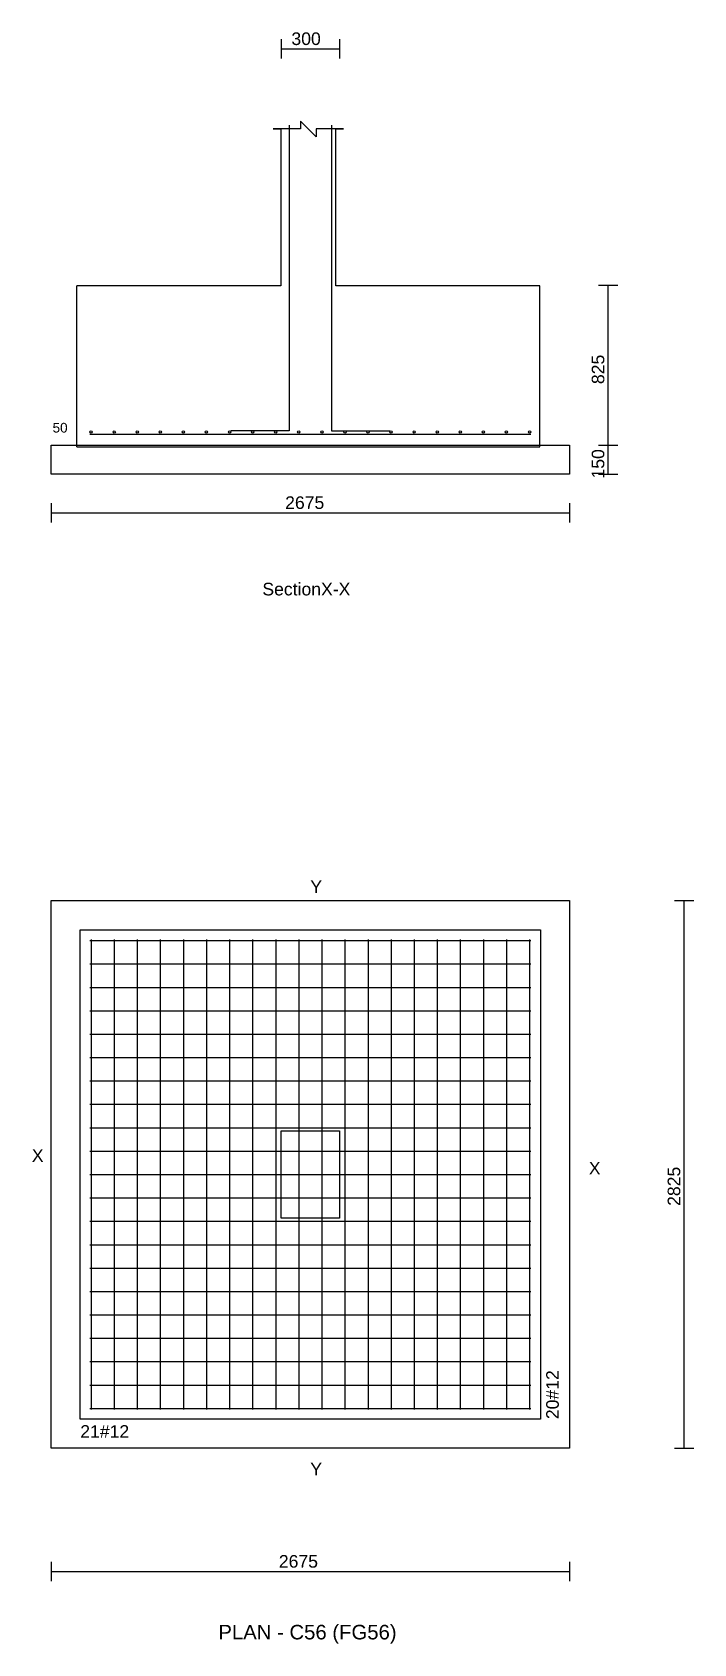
# Model space of a CAD drawing. Extents: x 0 to 27, y -1 to 285.
# Drawn here: x 22.38 to 25.79, y 198.4 to 206.72 of the extents above; entities that cross this region are included whole.
import ezdxf
from ezdxf.enums import TextEntityAlignment as Align

# ---------------------------------------------------------------- set-up
doc = ezdxf.new("R2010")
doc.units = 0
for name, color, linetype in [('Bottom_Cover', 7, 'CONTINUOUS'), ('Column_Bars', 4, 'CONTINUOUS'), ('Column_Dimension', 7, 'CONTINUOUS'), ('Columns', 4, 'CONTINUOUS'), ('dim_all', 7, 'CONTINUOUS'), ('Footing_Plan', 7, 'CONTINUOUS'), ('PCC', 2, 'CONTINUOUS'), ('PCC_Depth', 7, 'CONTINUOUS'), ('Pcc_Plan', 2, 'CONTINUOUS'), ('Plan', 7, 'CONTINUOUS'), ('Plan_Rf_Xdir', 1, 'CONTINUOUS'), ('Plan_Rf_Ydir', 3, 'CONTINUOUS'), ('Section', 2, 'CONTINUOUS'), ('SectionName', 3, 'CONTINUOUS'), ('Sectn_Rf_Xdir', 1, 'CONTINUOUS'), ('Sectn_Rf_Ydir', 3, 'CONTINUOUS'), ('Total_Depth', 7, 'CONTINUOUS'), ('X_Dimension', 7, 'CONTINUOUS')]:
    doc.layers.add(name, color=color, linetype=linetype)
doc.styles.add('STRUDS_Arial', font='ARIAL.TTF', dxfattribs={"height": 0.04})

msp = doc.modelspace()

# ---------------------------------------------------------------- texts
at = {"layer": 'Bottom_Cover', "style": 'STRUDS_Arial'}
msp.add_text('50', height=0.05, dxfattribs=at).set_placement((22.4821, 204.652))
at = {"layer": 'Column_Dimension', "style": 'STRUDS_Arial'}
msp.add_text('300', height=0.065, dxfattribs=at).set_placement((23.715, 206.651))
at = {"layer": 'dim_all', "style": 'STRUDS_Arial'}
msp.add_text('2825 ', height=0.065, rotation=90, dxfattribs=at).set_placement((25.7218, 200.663))
msp.add_text('2675 ', height=0.065, dxfattribs=at).set_placement((23.65, 198.797))
at = {"layer": 'PCC_Depth', "style": 'STRUDS_Arial'}
msp.add_text('150', height=0.065, rotation=90, dxfattribs=at).set_placement((25.33, 204.415))
at = {"layer": 'Plan', "style": 'STRUDS_Arial'}
msp.add_text('PLAN - C56 (FG56) ', height=0.075, dxfattribs=at).set_placement((23.8125, 198.427), align=Align.CENTER)
at = {"layer": 'Plan_Rf_Xdir', "style": 'STRUDS_Arial'}
msp.add_text('21#12', height=0.065, dxfattribs=at).set_placement((22.625, 199.467))
at = {"layer": 'Plan_Rf_Ydir', "style": 'STRUDS_Arial'}
msp.add_text('20#12', height=0.065, rotation=90, dxfattribs=at).set_placement((25.095, 199.563))
at = {"layer": 'Section', "style": 'STRUDS_Arial'}
msp.add_text('SectionX-X', height=0.065, dxfattribs=at).set_placement((23.565, 203.812))
at = {"layer": 'SectionName', "style": 'STRUDS_Arial'}
for s, p in [('Y', (23.8125, 202.277)), ('X', (22.375, 200.89)), ('X', (25.25, 200.825)), ('Y', (23.8125, 199.273))]:
    msp.add_text(s, height=0.065, dxfattribs=at).set_placement(p)
at = {"layer": 'Total_Depth', "style": 'STRUDS_Arial'}
msp.add_text('825', height=0.065, rotation=90, dxfattribs=at).set_placement((25.33, 204.902))
at = {"layer": 'X_Dimension', "style": 'STRUDS_Arial'}
msp.add_text('2675', height=0.065, dxfattribs=at).set_placement((23.6825, 204.258))

# ---------------------------------------------------------------- linework, layer by layer
at = {"layer": 'Column_Bars'}
for p, q in [((23.7025, 206.237), (23.7025, 204.661)), ((23.9225, 206.237), (23.9225, 204.661)), ((23.7025, 204.661), (23.4025, 204.661)), ((23.9225, 204.661), (24.2225, 204.661))]:
    msp.add_line(p, q, dxfattribs=at)
at = {"layer": 'Columns'}
for p, q in [((23.6625, 200.6), (23.6625, 201.05)), ((23.6625, 201.05), (23.9625, 201.05)), ((23.9625, 201.05), (23.9625, 200.6)), ((23.9625, 200.6), (23.6625, 200.6))]:
    msp.add_line(p, q, dxfattribs=at)
at = {"layer": 'dim_all'}
for p, q in [((23.6625, 206.681), (23.6625, 206.581)), ((23.9625, 206.681), (23.9625, 206.581)), ((23.6625, 206.631), (23.9625, 206.631)), ((25.3, 205.412), (25.4, 205.412)), ((25.35, 204.587), (25.35, 205.412)), ((25.3, 204.587), (25.4, 204.587)), ((25.3, 204.587), (25.4, 204.587)), ((25.35, 204.438), (25.35, 204.587)), ((25.3, 204.438), (25.4, 204.438)), ((22.475, 204.287), (22.475, 204.188)), ((25.15, 204.287), (25.15, 204.188)), ((22.475, 204.238), (25.15, 204.238)), ((25.6918, 202.238), (25.7918, 202.238)), ((25.7418, 199.413), (25.7418, 202.238)), ((25.6918, 199.413), (25.7918, 199.413)), ((22.475, 198.827), (22.475, 198.727)), ((22.475, 198.777), (25.15, 198.777)), ((25.15, 198.827), (25.15, 198.727))]:
    msp.add_line(p, q, dxfattribs=at)
at = {"layer": 'Footing_Plan'}
for p, q in [((22.625, 199.563), (22.625, 202.087)), ((22.625, 202.087), (25, 202.087)), ((25, 202.087), (25, 199.563)), ((25, 199.563), (22.625, 199.563))]:
    msp.add_line(p, q, dxfattribs=at)
at = {"layer": 'PCC'}
for p, q in [((22.475, 204.438), (22.475, 204.587)), ((22.475, 204.587), (25.15, 204.587)), ((22.475, 204.438), (22.475, 204.587)), ((22.475, 204.587), (25.15, 204.587)), ((25.15, 204.587), (25.15, 204.438)), ((25.15, 204.587), (25.15, 204.438)), ((25.15, 204.438), (22.475, 204.438)), ((25.15, 204.438), (22.475, 204.438))]:
    msp.add_line(p, q, dxfattribs=at)
at = {"layer": 'Pcc_Plan'}
for p, q in [((22.475, 199.413), (22.475, 202.238)), ((22.475, 202.238), (25.15, 202.238)), ((25.15, 202.238), (25.15, 199.413)), ((25.15, 199.413), (22.475, 199.413))]:
    msp.add_line(p, q, dxfattribs=at)
at = {"layer": 'Plan_Rf_Xdir'}
for p, q in [((22.675, 202.032), (24.95, 202.032)), ((22.675, 201.911), (24.95, 201.911)), ((22.675, 201.79), (24.95, 201.79)), ((22.675, 201.67), (24.95, 201.67)), ((22.675, 201.549), (24.95, 201.549)), ((22.675, 201.428), (24.95, 201.428)), ((22.675, 201.308), (24.95, 201.308)), ((22.675, 201.187), (24.95, 201.187)), ((22.675, 201.066), (24.95, 201.066)), ((22.675, 200.946), (24.95, 200.946)), ((22.675, 200.825), (24.95, 200.825)), ((22.675, 200.704), (24.95, 200.704)), ((22.675, 200.584), (24.95, 200.584)), ((22.675, 200.463), (24.95, 200.463)), ((22.675, 200.342), (24.95, 200.342)), ((22.675, 200.222), (24.95, 200.222)), ((22.675, 200.101), (24.95, 200.101)), ((22.675, 199.98), (24.95, 199.98)), ((22.675, 199.86), (24.95, 199.86)), ((22.675, 199.739), (24.95, 199.739)), ((22.675, 199.618), (24.95, 199.618))]:
    msp.add_line(p, q, dxfattribs=at)
at = {"layer": 'Plan_Rf_Ydir'}
for p, q in [((22.681, 202.038), (22.681, 199.613)), ((22.8001, 202.038), (22.8001, 199.613)), ((22.9192, 202.038), (22.9192, 199.613)), ((23.0383, 202.038), (23.0383, 199.613)), ((23.1574, 202.038), (23.1574, 199.613)), ((23.2765, 202.038), (23.2765, 199.613)), ((23.3956, 202.038), (23.3956, 199.613)), ((23.5147, 202.038), (23.5147, 199.613)), ((23.6338, 202.038), (23.6338, 199.613)), ((23.7529, 202.038), (23.7529, 199.613)), ((23.872, 202.038), (23.872, 199.613)), ((23.9911, 202.038), (23.9911, 199.613)), ((24.1103, 202.038), (24.1103, 199.613)), ((24.2294, 202.038), (24.2294, 199.613)), ((24.3485, 202.038), (24.3485, 199.613)), ((24.4676, 202.038), (24.4676, 199.613)), ((24.5867, 202.038), (24.5867, 199.613)), ((24.7058, 202.038), (24.7058, 199.613)), ((24.8249, 202.038), (24.8249, 199.613)), ((24.944, 202.038), (24.944, 199.613))]:
    msp.add_line(p, q, dxfattribs=at)
at = {"layer": 'Section'}
for p, q in [((23.8428, 206.178), (23.7617, 206.259)), ((23.7617, 206.259), (23.7617, 206.219)), ((23.6604, 206.219), (23.6199, 206.219)), ((23.6199, 206.219), (23.6604, 206.219)), ((23.7617, 206.219), (23.6604, 206.219)), ((23.6604, 206.219), (23.6604, 205.408)), ((23.9441, 206.219), (23.8428, 206.219)), ((23.8428, 206.219), (23.8428, 206.178)), ((23.9441, 205.408), (23.9441, 206.219)), ((23.9441, 206.219), (23.9846, 206.219)), ((23.9846, 206.219), (23.9441, 206.219)), ((23.6604, 205.408), (22.6071, 205.408)), ((22.6071, 204.578), (22.6071, 205.408)), ((23.6604, 205.408), (23.6604, 205.408)), ((23.6604, 205.408), (23.6604, 205.408)), ((23.6604, 205.408), (23.6604, 205.408)), ((24.9974, 205.408), (23.9441, 205.408)), ((23.9441, 205.408), (23.9441, 205.408)), ((23.9441, 205.408), (23.9441, 205.408)), ((23.9441, 205.408), (23.9441, 205.408)), ((24.9974, 204.578), (24.9974, 205.408)), ((22.6071, 204.578), (24.9974, 204.578))]:
    msp.add_line(p, q, dxfattribs=at)
at = {"layer": 'Sectn_Rf_Xdir'}
msp.add_line((22.675, 204.643), (24.95, 204.643), dxfattribs=at)
at = {"layer": 'Sectn_Rf_Ydir'}
for centre in [(22.681, 204.655), (22.8001, 204.655), (22.9192, 204.655), (23.0383, 204.655), (23.1574, 204.655), (23.2765, 204.655), (23.3956, 204.655), (23.5147, 204.655), (23.6338, 204.655), (23.7529, 204.655), (23.872, 204.655), (23.9911, 204.655), (24.1103, 204.655), (24.2294, 204.655), (24.3485, 204.655), (24.4676, 204.655), (24.5867, 204.655), (24.7058, 204.655), (24.8249, 204.655), (24.944, 204.655)]:
    msp.add_circle(centre, 0.006, dxfattribs=at)

msp.set_redraw_order([(e.dxf.handle, doc.entitydb.next_handle()) for e in msp.query("TEXT MTEXT ATTDEF DIMENSION ARC_DIMENSION")])  # texts and dimensions are drawn at this point

doc.saveas('drawing.dxf')
